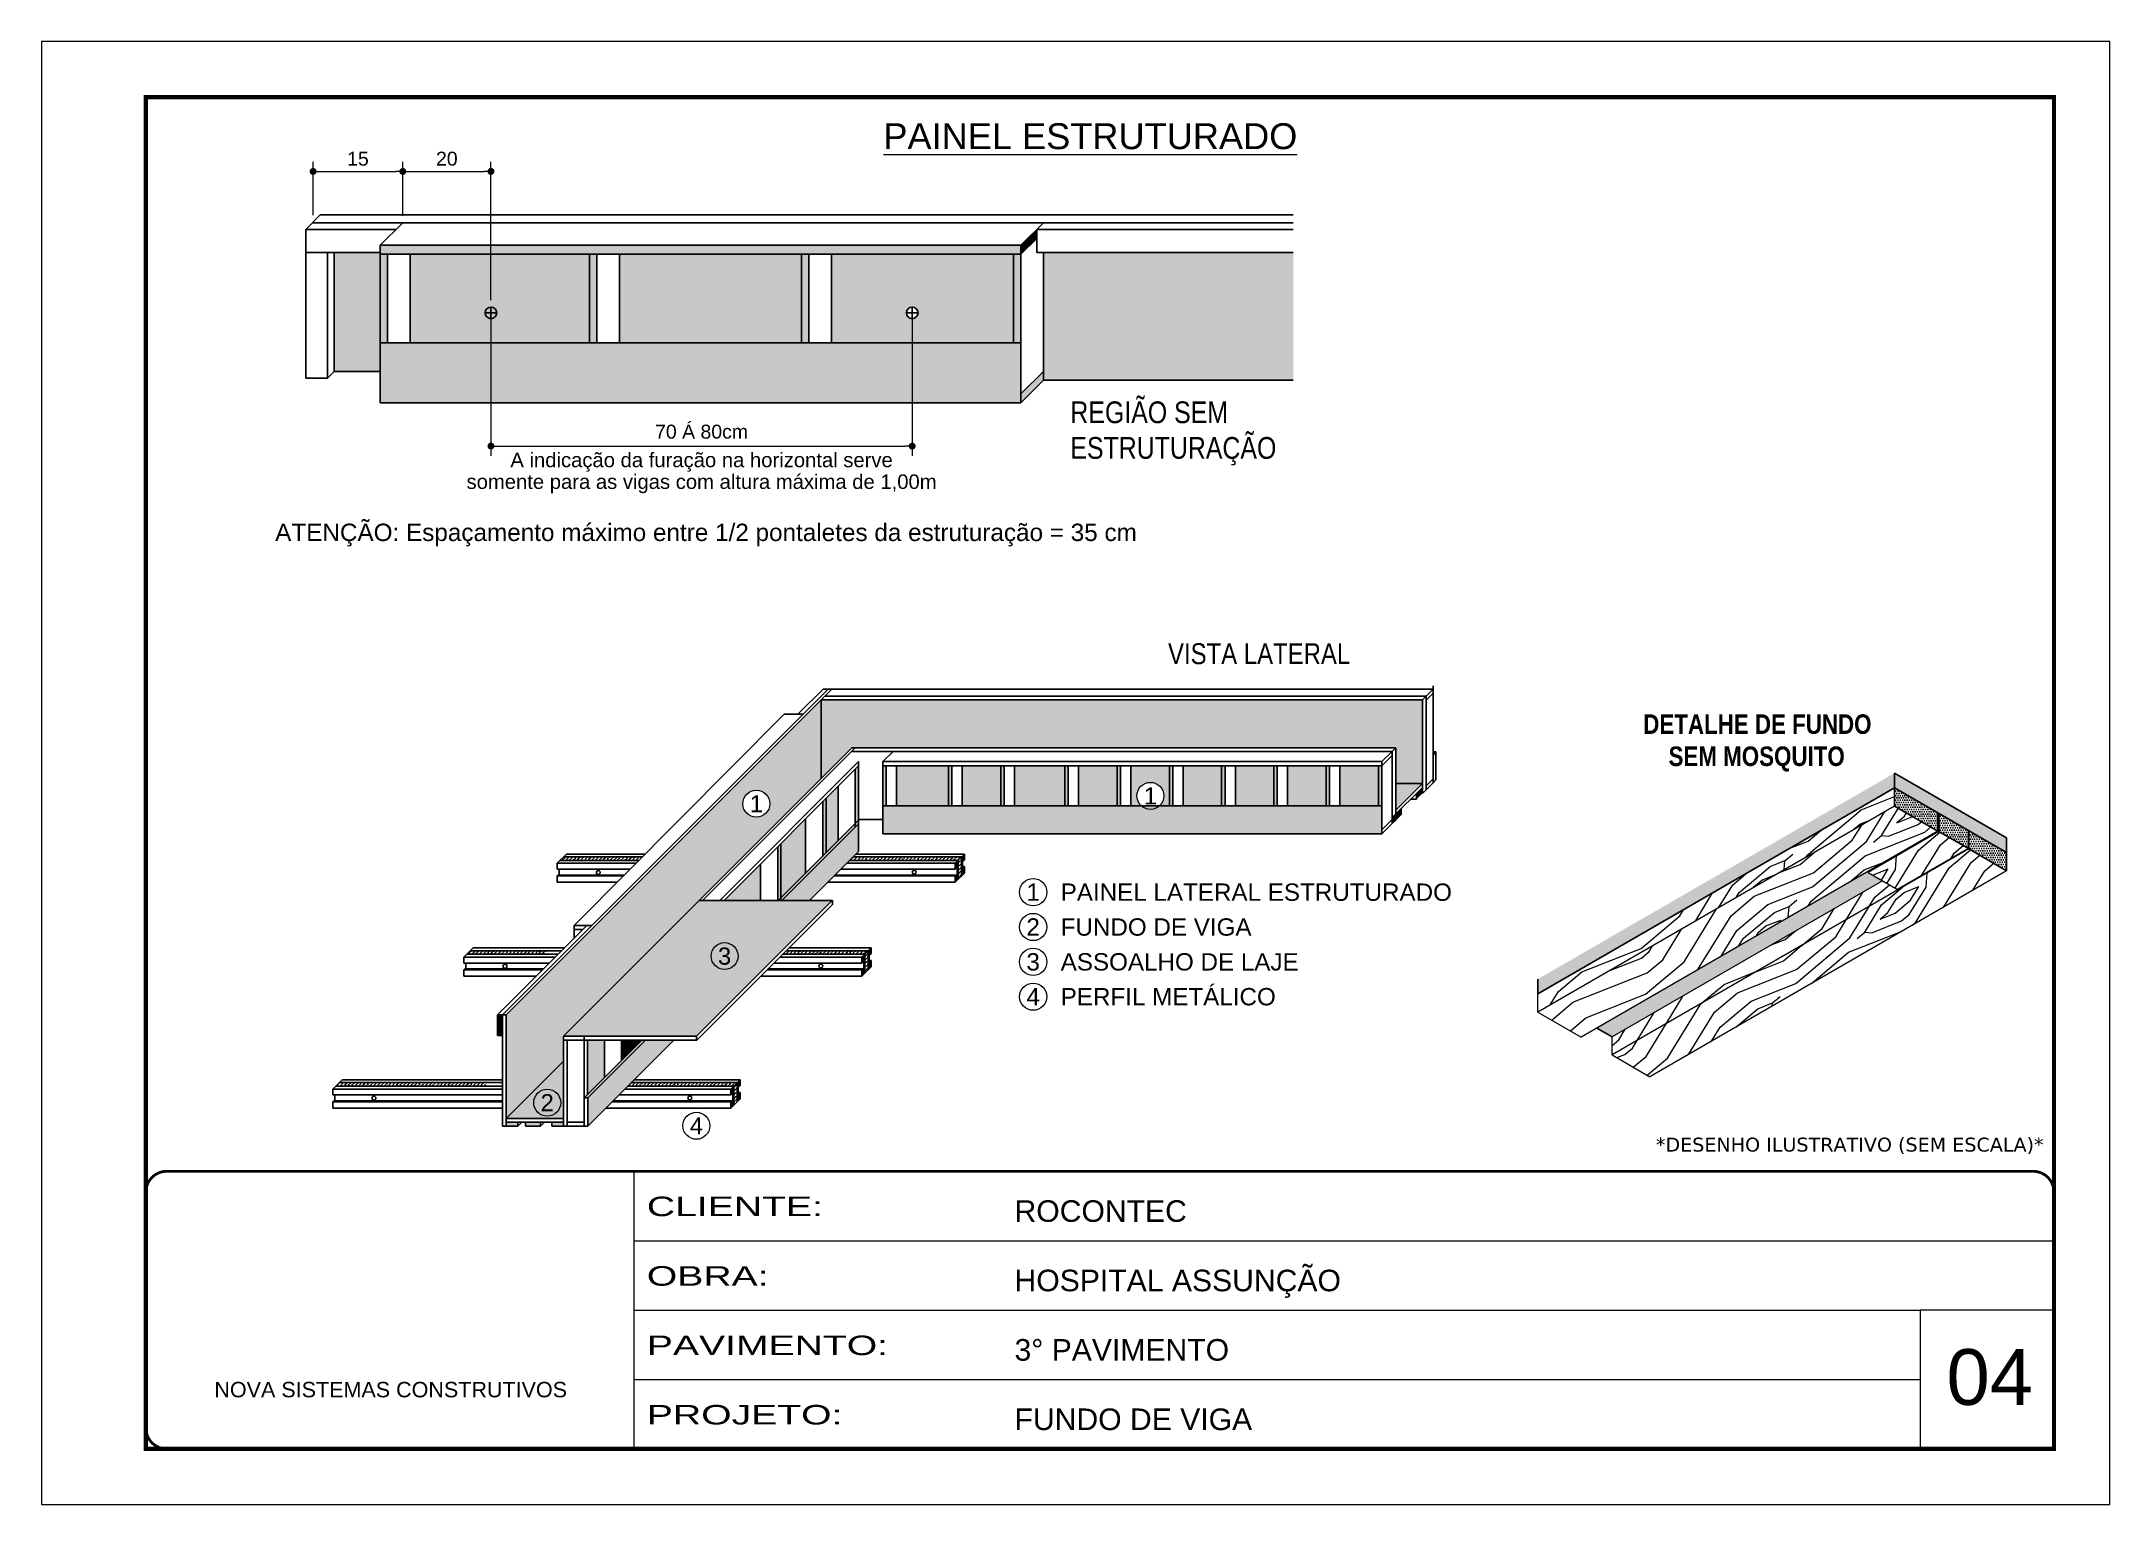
# Model space of a CAD drawing. Extents: x 2216 to 194001, y 226 to 38185.
# Drawn here: x 6971 to 8456, y 3672 to 4722 of the extents above; entities that cross this region are included whole.
import ezdxf
from ezdxf.enums import TextEntityAlignment as Align

# ---------------------------------------------------------------- set-up
doc = ezdxf.new("R2010")
doc.units = 0
doc.linetypes.add('CONTINUO', pattern=[0])
doc.linetypes.add('DASHED', pattern=[0.75, 0.5, -0.25])
doc.layers.add('00 - FELIPE', color=2, linetype='Continuous', plot=False)
for name, color, linetype, lineweight in [('CARIMBO', 255, 'Continuous', 9), ('Demarcação 1', 251, 'Continuous', 9), ('Folhas', 255, 'Continuous', 9), ('fundo', 100, 'Continuous', 9), ('Madeira', 126, 'Continuous', 18), ('Romaneio', 3, 'Continuous', 13), ('SARRAFO DE PRESSAO', 251, 'DASHED', 9)]:
    doc.layers.add(name, color=color, linetype=linetype, lineweight=lineweight)
for name, color, linetype in [('COTA', 241, 'Continuous'), ('HACHURA MADEIRAS', 1, 'Continuous'), ('material do compensado', 7, 'Continuous'), ('Painéis', 200, 'Continuous'), ('texto', 7, 'Continuous')]:
    doc.layers.add(name, color=color, linetype=linetype)
doc.layers.add('Demarcação 2', color=7, linetype='Continuous', lineweight=9, true_color=0xe0e0e0)
doc.styles.add('ARIAL', font='arial.ttf')
doc.styles.add('CESAR1', font='arial.ttf', dxfattribs={"oblique": 15})
doc.styles.add('COTA TECNICA', font='techl___.ttf', dxfattribs={"height": 10})
doc.styles.add('COTA TECNICA-50', font='techl___.ttf', dxfattribs={"height": 10})
doc.styles.add('ROMANC', font='techb___.ttf', dxfattribs={"height": 2.5})
doc.styles.get("Standard").update_dxf_attribs({"font": 'arial.ttf'})
doc.styles.add('stylellllll', font='verdana.ttf', dxfattribs={"height": 2})
doc.styles.add('Tecnologia', font='')
doc.styles.add('texto', font='ARIALN.TTF')
doc.styles.get('Tecnologia').set_extended_font_data('Forgotten Futurist')
doc.dimstyles.new('1x', dxfattribs={"dimtxt": 10, "dimasz": 5, "dimexe": 7, "dimexo": 5, "dimgap": 4, "dimtad": 1, "dimdec": 1, "dimdsep": 46, "dimtxsty": 'Standard', "dimblk": 'DOT', "dimcen": 0.09, "dimclrd": 4, "dimclre": 4, "dimclrt": 2, "dimadec": 0, "dimazin": 2, "dimtfac": 1, "dimtdec": 1, "dimtmove": 0, "dimatfit": 3, "dimldrblk": 'DOT', "dimfxl": 1, "dimtolj": 1, "dimtzin": 0, "dimlwd": 9, "dimlwe": 9, "dimarcsym": 0})
doc.dimstyles.new('PAINEL', dxfattribs={"dimtxt": 10, "dimasz": 3, "dimexe": 3, "dimexo": 3, "dimgap": 3, "dimtad": 1, "dimdec": 1, "dimzin": 12, "dimdsep": 46, "dimtxsty": 'COTA TECNICA', "dimblk1": 'OBLIQUE', "dimblk2": 'OBLIQUE', "dimsah": 1, "dimcen": 0.9, "dimclrd": 4, "dimclre": 4, "dimclrt": 240, "dimadec": 1, "dimazin": 3, "dimtfac": 1, "dimtdec": 1, "dimtmove": 0, "dimatfit": 3, "dimfxl": 1, "dimtolj": 1, "dimtzin": 12, "dimarcsym": 0})
pattern_1 = [(45, (4763.6894, 52361.1118), (0.99436891, 3.64601934), [4.6875, -0.9375, 0, -0.9375])]
pattern_2 = [(355, (-41362.99, 1324.26), (111.07494, 93.20294), [5.12645, -97.40264]), (85, (-41319, 1356.44), (-93.20294, 111.07494), [10.2529, -92.27619]), (40, (-41340.32, 1348.01), (8.936, 102.13894), [7.24881, -21.74642, 7.24881, -14.497615, 50.751904, -43.50449]), (40, (-41368.54, 1319.605), (8.936, 102.13894), [7.24983, -14.49967, 7.24983, -115.99871]), (40, (-41331.9, 1326.69), (8.936, 102.13894), [7.24983, -137.7482]), (40, (-41322.13, 1320.69), (8.936, 102.13894), [7.24983, -137.7482]), (40, (-41336.56, 1332.245), (8.936, 102.13894), [7.24983, -137.7482]), (40, (-41341.22, 1337.8), (8.936, 102.13894), [14.49967, -130.49838]), (40, (-41308.98, 1412.17), (8.936, 102.13894), [14.49967, -130.49838]), (40, (-41350.984, 1343.8), (8.936, 102.13894), [28.99933, -115.99871]), (40, (-41355.644, 1349.35), (8.936, 102.13894), [28.99933, -115.99871]), (40, (-41286.57, 1374.186), (8.936, 102.13894), [28.99933, -115.99871]), (40, (-41359.86, 1360.01), (8.936, 102.13894), [21.7497, -123.24834]), (40, (-41378.945, 1377.12), (8.936, 102.13894), [21.7497, -123.24834]), (40, (-41369.625, 1366.014), (8.936, 102.13894), [21.7497, -123.24834]), (40, (-41300.554, 1390.85), (8.936, 102.13894), [36.24951, -108.74853]), (40, (-41310.32, 1396.85), (8.936, 102.13894), [36.24951, -108.74853]), (40, (-41302.34, 1370.42), (8.936, 102.13894), [50.74931, -94.24873]), (21.56505, (-41351.88, 1333.585), (102.138945, -8.936), [11.4631, -217.79893]), (21.56505, (-41328.77, 1362.44), (102.138945, -8.936), [11.4631, -217.79893]), (21.56505, (-41334.77, 1352.673), (102.138945, -8.936), [11.4631, -217.79893]), (21.56505, (-41357.88, 1323.82), (102.138945, -8.936), [22.9262, -206.33583]), (21.56505, (-41333.43, 1367.994), (102.138945, -8.936), [34.3893, -194.87273]), (21.56505, (-41343.196, 1373.994), (102.138945, -8.936), [45.8524, -183.40963]), (21.56505, (-41352.964, 1379.995), (102.138945, -8.936), [45.8524, -183.40963]), (21.56505, (-41365.604, 1411.977), (102.138945, -8.936), [45.8524, -183.40963]), (21.56505, (-41366.497, 1401.763), (102.138945, -8.936), [57.3155, -171.94653]), (21.56505, (-41362.284, 1391.1), (102.138945, -8.936), [57.3155, -171.94653]), (58.43495, (-41330.11, 1347.12), (8.936, 102.138945), [11.4631, -217.79893]), (58.43495, (-41346.324, 1338.245), (8.936, 102.138945), [11.4631, -217.79893]), (58.43495, (-41362.985, 1324.265), (8.936, 102.138945), [22.9262, -206.33583]), (58.43495, (-41331.003, 1336.905), (8.936, 102.138945), [22.9262, -206.33583]), (58.43495, (-41373.646, 1320.05), (8.936, 102.138945), [34.3893, -194.87273]), (58.43495, (-41383.86, 1320.945), (8.936, 102.138945), [45.8524, -183.40963]), (58.43495, (-41291.49, 1318.01), (8.936, 102.138945), [45.8524, -183.40963]), (58.43495, (-41326.343, 1331.35), (8.936, 102.138945), [45.8524, -183.40963]), (58.43495, (-41306.81, 1319.35), (8.936, 102.138945), [57.3155, -171.94653]), (58.43495, (-41316.576, 1325.35), (8.936, 102.138945), [57.3155, -171.94653])]
pattern_3 = [(0, (-30470.4682, -6429.6865), (0.82275303, 1.645506056), [0, -1.645506056])]

msp = doc.modelspace()

# ---------------------------------------------------------------- texts
at = {"style": 'stylellllll'}
msp.add_text('*DESENHO ILUSTRATIVO (SEM ESCALA)*', height=10, dxfattribs=at).set_placement((8408.77, 3925.15), align=Align.RIGHT)
at = {"layer": 'CARIMBO', "linetype": 'Continuous', "ltscale": 2, "style": 'ARIAL'}
msp.add_text('%%UPAINEL ESTRUTURADO', height=18.59, dxfattribs=at).set_placement((7724.34, 4644.49), align=Align.CENTER)
at = {"layer": 'CARIMBO', "linetype": 'Continuous', "ltscale": 2, "style": 'texto'}
for s, height, p in [('REGIÃO SEM', 15.6, (7710.01, 4447.86)), ('ESTRUTURAÇÃO', 15.6, (7710.01, 4422.3)), ('VISTA LATERAL', 15, (7780.11, 4274.94))]:
    msp.add_text(s, height=height, dxfattribs=at).set_placement(p)
at = {"layer": 'CARIMBO', "color": 2, "style": 'ARIAL'}
for s, height, p in [('A indicação da furação na horizontal serve', 10.4, (7445.21, 4421.48)), ('somente para as vigas com altura máxima de 1,00m', 10.4, (7445.21, 4405.88)), ('ATENÇÃO: Espaçamento máximo entre 1/2 pontaletes da estruturação = 35 cm  ', 12.48, (7453.23, 4369.51))]:
    msp.add_text(s, height=height, dxfattribs=at).set_placement(p, align=Align.MIDDLE_CENTER)
at = {"layer": 'CARIMBO', "style": 'ARIAL'}
for s, height, p in [('1', 12.32, (7484.56, 4174.75)), ('1', 12.32, (7767.5, 4180.42)), ('1', 12.44, (7683.28, 4111.31)), ('2', 12.44, (7683.28, 4086.31)), ('3', 12.32, (7461.7, 4065.43)), ('3', 12.44, (7683.28, 4061.31)), ('4', 12.44, (7683.28, 4036.31)), ('2', 12.32, (7334.36, 3960.21)), ('4', 12.32, (7441.51, 3943.66))]:
    msp.add_text(s, height=height, dxfattribs=at).set_placement(p, align=Align.MIDDLE_CENTER)
at = {"layer": 'CARIMBO', "style": 'CESAR1'}
for s, p in [('PAINEL LATERAL ESTRUTURADO', (7703.05, 4111.31)), ('FUNDO DE VIGA', (7703.05, 4086.31)), ('ASSOALHO DE LAJE', (7703.05, 4061.31)), ('PERFIL METÁLICO', (7703.05, 4036.31))]:
    msp.add_text(s, height=12.436, dxfattribs=at).set_placement(p, align=Align.MIDDLE_LEFT)
at = {"layer": 'CARIMBO', "style": 'ARIAL'}
msp.add_text('04', height=40, dxfattribs=at).set_placement((8339.05, 3743.39))
at = {"layer": 'texto', "style": 'ROMANC'}
for s, p in [('DETALHE DE FUNDO ', (8205.5, 4231.89)), ('SEM MOSQUITO', (8202.76, 4208.85))]:
    msp.add_text(s, height=14, dxfattribs=at).set_placement(p, align=Align.MIDDLE_CENTER)

# ---------------------------------------------------------------- blocks, each defined once
blk = doc.blocks.new('9999999999')
at = {"color": 30, "linetype": 'CONTINUO'}
for p, q in [((98564.6, 34230.2), (98564.6, 34429.4)), ((98564.6, 34379.6), (99584, 34379.6)), ((98564.6, 34329.8), (99488, 34329.8)), ((99584, 34329.8), (99488, 34329.8)), ((99488, 34329.8), (99488, 34230.2)), ((98564.6, 34280), (99488, 34280))]:
    blk.add_line(p, q, dxfattribs=at)
at = {"color": 30, "linetype": 'CONTINUO', "const_width": 2}
blk.add_lwpolyline([(99584, 34230.2), (99584, 34414.4, 0.414214), (99569, 34429.4), (98229, 34429.4, 0.414214), (98214, 34414.4), (98214, 34245.2, 0.414214), (98229, 34230.2), (99584, 34230.2)], format="xyb", dxfattribs=at)
at = {"layer": 'Folhas'}
blk.add_lwpolyline([(98139, 34190.2), (99624, 34190.2), (99624, 35240.2), (98139, 35240.2)], close=True, dxfattribs=at)
at = {"layer": 'Folhas', "color": 30, "const_width": 3}
blk.add_lwpolyline([(98214, 34230.2), (99584, 34230.2), (99584, 35200.2), (98214, 35200.2)], close=True, dxfattribs=at)
at = {"color": 7, "linetype": 'Continuous', "ltscale": 5, "style": 'ARIAL'}
for s, height, p in [('ROCONTEC', 15.48, (98837.7, 34393.1)), ('HOSPITAL ASSUNÇÃO', 15.483, (98837.7, 34343.3)), ('3° PAVIMENTO', 15.483, (98837.7, 34293.5)), ('NOVA SISTEMAS CONSTRUTIVOS', 11.059, (98263.2, 34267.2)), ('FUNDO DE VIGA', 15.483, (98837.7, 34243.7))]:
    blk.add_text(s, height=height, dxfattribs=at).set_placement(p)
at = {"layer": 'Folhas', "color": 7, "style": 'Tecnologia', "width": 1.5}
for s, p in [('CLIENTE:', (98573.7, 34397.2)), ('OBRA:', (98573.7, 34347.3)), ('PAVIMENTO:', (98573.7, 34297.5)), ('PROJETO:', (98573.7, 34247.7))]:
    blk.add_text(s, height=14, dxfattribs=at).set_placement(p)
blk = doc.blocks.new('_Dot')
at = {"color": 0, "linetype": 'ByBlock', "lineweight": -2}
blk.add_line((-0.5, 0), (-1, 0), dxfattribs=at)
at = {"color": 0, "linetype": 'ByBlock', "const_width": 0.5}
blk.add_lwpolyline([(-0.25, 0, 1), (0.25, 0, 1)], format="xyb", close=True, dxfattribs=at)
blk = doc.blocks.new('*D96')
at = {"layer": 'COTA', "color": 4, "lineweight": 9, "transparency": 16777216}
for p, q in [((7166.3, 4597), (7166.3, 4635.5)), ((7230.7, 4596.7), (7230.7, 4635.5)), ((7171.3, 4628.5), (7225.7, 4628.5))]:
    blk.add_line(p, q, dxfattribs=at)
at = {"layer": 'Defpoints', "color": 0, "transparency": 16777216}
for p in [(7230.7, 4628.5), (7166.3, 4592), (7230.7, 4591.7)]:
    blk.add_point(p, dxfattribs=at)
at = {"layer": 'COTA', "color": 4, "lineweight": 9, "transparency": 16777216, "xscale": 5, "yscale": 5, "zscale": 5, "rotation": 180}
blk.add_blockref('_Dot', (7166.3, 4628.5), dxfattribs=at)
at = {"layer": 'COTA', "color": 4, "lineweight": 9, "transparency": 16777216, "xscale": 5, "yscale": 5, "zscale": 5}
blk.add_blockref('_Dot', (7230.7, 4628.5), dxfattribs=at)
at = {"layer": 'COTA', "color": 2, "transparency": 16777216, "insert": (7198.5, 4637.6), "char_height": 10, "attachment_point": 5}
blk.add_mtext('\\A1;15', dxfattribs=at)
blk = doc.blocks.new('*D97')
at = {"layer": 'COTA', "color": 4, "lineweight": 9, "transparency": 16777216}
for p, q in [((7230.7, 4596.7), (7230.7, 4635.5)), ((7294, 4536.2), (7294, 4635.5)), ((7235.7, 4628.5), (7289, 4628.5))]:
    blk.add_line(p, q, dxfattribs=at)
at = {"layer": 'Defpoints', "color": 0, "transparency": 16777216}
for p in [(7294, 4628.5), (7230.7, 4591.7), (7294, 4531.2)]:
    blk.add_point(p, dxfattribs=at)
at = {"layer": 'COTA', "color": 4, "lineweight": 9, "transparency": 16777216, "xscale": 5, "yscale": 5, "zscale": 5, "rotation": 180}
blk.add_blockref('_Dot', (7230.7, 4628.5), dxfattribs=at)
at = {"layer": 'COTA', "color": 4, "lineweight": 9, "transparency": 16777216, "xscale": 5, "yscale": 5, "zscale": 5}
blk.add_blockref('_Dot', (7294, 4628.5), dxfattribs=at)
at = {"layer": 'COTA', "color": 2, "transparency": 16777216, "insert": (7262.3, 4637.6), "char_height": 10, "attachment_point": 5}
blk.add_mtext('\\A1;20', dxfattribs=at)
blk = doc.blocks.new('*D98')
at = {"layer": 'COTA', "color": 4, "lineweight": 9, "transparency": 16777216}
for p, q in [((7294, 4526.2), (7294, 4424.4)), ((7596.4, 4526.2), (7596.4, 4424.4)), ((7299, 4431.4), (7591.4, 4431.4))]:
    blk.add_line(p, q, dxfattribs=at)
at = {"layer": 'Defpoints', "color": 0, "transparency": 16777216}
for p in [(7294, 4531.2), (7596.4, 4531.2), (7596.4, 4431.4)]:
    blk.add_point(p, dxfattribs=at)
at = {"layer": 'COTA', "color": 4, "lineweight": 9, "transparency": 16777216, "xscale": 5, "yscale": 5, "zscale": 5, "rotation": 180}
blk.add_blockref('_Dot', (7294, 4431.4), dxfattribs=at)
at = {"layer": 'COTA', "color": 4, "lineweight": 9, "transparency": 16777216, "xscale": 5, "yscale": 5, "zscale": 5}
blk.add_blockref('_Dot', (7596.4, 4431.4), dxfattribs=at)
at = {"layer": 'COTA', "color": 2, "transparency": 16777216, "insert": (7445.2, 4441.7), "char_height": 10, "attachment_point": 5}
blk.add_mtext('\\A1;70 Á 80cm', dxfattribs=at)
blk = doc.blocks.new('_Oblique')
at = {"color": 0, "linetype": 'ByBlock', "lineweight": -2}
blk.add_line((-0.5, -0.5), (0.5, 0.5), dxfattribs=at)
blk = doc.blocks.new('*D240')
at = {"layer": '00 - FELIPE', "color": 4, "lineweight": -2, "transparency": 16777216}
for p, q in [((4670.3, 1925.6), (4670.3, 1893.9)), ((4715.3, 1925.6), (4715.3, 1893.9)), ((4670.3, 1896.9), (4715.3, 1896.9))]:
    blk.add_line(p, q, dxfattribs=at)
at = {"layer": 'Defpoints', "color": 0, "linetype": 'ByBlock', "transparency": 16777216}
for p in [(193755.2, 38185), (193999.2, 38185), (193999.2, 38154)]:
    blk.add_point(p, dxfattribs=at)
at = {"layer": 'Defpoints', "color": 0, "transparency": 16777216}
for p in [(4670.3, 1928.6), (4715.3, 1928.6), (4715.3, 1896.9)]:
    blk.add_point(p, dxfattribs=at)
at = {"layer": 'Romaneio', "color": 4, "linetype": 'ByBlock', "lineweight": -2, "transparency": 16777216}
for p, q in [((193755.2, 38182), (193755.2, 38151)), ((193999.2, 38182), (193999.2, 38151)), ((193755.2, 38154), (193999.2, 38154))]:
    blk.add_line(p, q, dxfattribs=at)
at = {"layer": '00 - FELIPE', "color": 4, "lineweight": -2, "transparency": 16777216, "xscale": 3, "yscale": 3, "zscale": 3, "rotation": 180}
blk.add_blockref('_Oblique', (4670.3, 1896.9), dxfattribs=at)
at = {"layer": '00 - FELIPE', "color": 4, "lineweight": -2, "transparency": 16777216, "xscale": 3, "yscale": 3, "zscale": 3}
blk.add_blockref('_Oblique', (4715.3, 1896.9), dxfattribs=at)
at = {"layer": 'Romaneio', "color": 4, "linetype": 'ByBlock', "lineweight": -2, "transparency": 16777216, "xscale": 3, "yscale": 3, "zscale": 3, "rotation": 180}
blk.add_blockref('_Oblique', (193755.2, 38154), dxfattribs=at)
at = {"layer": 'Romaneio', "color": 4, "linetype": 'ByBlock', "lineweight": -2, "transparency": 16777216, "xscale": 3, "yscale": 3, "zscale": 3}
blk.add_blockref('_Oblique', (193999.2, 38154), dxfattribs=at)
at = {"layer": '00 - FELIPE', "color": 240, "transparency": 16777216, "insert": (4692.8, 1905), "char_height": 10, "attachment_point": 5, "style": 'COTA TECNICA'}
blk.add_mtext('\\A1;45', dxfattribs=at)
at = {"layer": 'Romaneio', "color": 240, "linetype": 'ByBlock', "transparency": 16777216, "insert": (193877.2, 38162.1), "char_height": 10, "attachment_point": 5, "style": 'COTA TECNICA-50'}
blk.add_mtext('\\A1;244', dxfattribs=at)
blk = doc.blocks.new('*D241')
at = {"layer": '00 - FELIPE', "color": 4, "lineweight": -2, "transparency": 16777216}
for p, q in [((4715.3, 1925.6), (4715.3, 1893.9)), ((4959.4, 1925.6), (4959.4, 1893.9)), ((4715.3, 1896.9), (4959.4, 1896.9))]:
    blk.add_line(p, q, dxfattribs=at)
at = {"layer": 'Defpoints', "color": 0, "linetype": 'ByBlock', "transparency": 16777216}
for p in [(193755.2, 38185), (193999.2, 38185), (193755.2, 38125.7)]:
    blk.add_point(p, dxfattribs=at)
at = {"layer": 'Defpoints', "color": 0, "transparency": 16777216}
for p in [(4715.3, 1928.6), (4959.4, 1928.6), (4959.4, 1896.9)]:
    blk.add_point(p, dxfattribs=at)
at = {"layer": 'Painéis', "color": 4, "linetype": 'ByBlock', "lineweight": -2, "transparency": 16777216}
for p, q in [((193755.2, 38182), (193755.2, 38122.7)), ((193999.2, 38182), (193999.2, 38122.7)), ((193999.2, 38125.7), (193755.2, 38125.7))]:
    blk.add_line(p, q, dxfattribs=at)
at = {"layer": '00 - FELIPE', "color": 4, "lineweight": -2, "transparency": 16777216, "xscale": 3, "yscale": 3, "zscale": 3, "rotation": 180}
blk.add_blockref('_Oblique', (4715.3, 1896.9), dxfattribs=at)
at = {"layer": '00 - FELIPE', "color": 4, "lineweight": -2, "transparency": 16777216, "xscale": 3, "yscale": 3, "zscale": 3}
blk.add_blockref('_Oblique', (4959.4, 1896.9), dxfattribs=at)
at = {"layer": 'Painéis', "color": 4, "linetype": 'ByBlock', "lineweight": -2, "transparency": 16777216, "xscale": 3, "yscale": 3, "zscale": 3, "rotation": 180}
blk.add_blockref('_Oblique', (193755.2, 38125.7), dxfattribs=at)
at = {"layer": 'Painéis', "color": 4, "linetype": 'ByBlock', "lineweight": -2, "transparency": 16777216, "xscale": 3, "yscale": 3, "zscale": 3}
blk.add_blockref('_Oblique', (193999.2, 38125.7), dxfattribs=at)
at = {"layer": '00 - FELIPE', "color": 240, "transparency": 16777216, "insert": (4837.4, 1905), "char_height": 10, "attachment_point": 5, "style": 'COTA TECNICA'}
blk.add_mtext('\\A1;244', dxfattribs=at)
at = {"layer": 'Painéis', "color": 240, "linetype": 'ByBlock', "transparency": 16777216, "insert": (193877.2, 38133.8), "char_height": 10, "attachment_point": 5, "style": 'COTA TECNICA-50'}
blk.add_mtext('\\A1;2X', dxfattribs=at)

# ---------------------------------------------------------------- dimensions: what is measured, and where the dimension line sits
at = {"layer": '00 - FELIPE'}
for base, p1, p2, picture, middle in [((4715.34, 1896.92), (4670.34, 1928.59), (4715.34, 1928.59), '*D240', (4692.84, 1905.03)), ((4959.37, 1896.92), (4715.34, 1928.59), (4959.37, 1928.59), '*D241', (4837.36, 1904.99))]:
    dim = msp.add_linear_dim(base=base, p1=p1, p2=p2, dimstyle='PAINEL', dxfattribs=at)
    dim.commit()
    dim.dimension.update_dxf_attribs({"geometry": picture, "text_midpoint": middle})
at = {"layer": 'COTA'}
for base, p1, p2, text, picture, middle in [((7230.7, 4628.46), (7166.26, 4592.04), (7230.7, 4591.65), '15', '*D96', (7198.48, 4637.56)), ((7293.98, 4628.46), (7230.7, 4591.65), (7293.98, 4531.19), '20', '*D97', (7262.34, 4637.56)), ((7596.43, 4431.36), (7293.98, 4531.19), (7596.43, 4531.19), '70 Á 80cm', '*D98', (7445.21, 4441.7))]:
    dim = msp.add_linear_dim(base=base, p1=p1, p2=p2, text=text, dimstyle='1x', dxfattribs=at)
    dim.commit()
    dim.dimension.update_dxf_attribs({"geometry": picture, "text_midpoint": middle})

# ---------------------------------------------------------------- hatches: boundary and pattern name
at = {"linetype": 'ByBlock', "ltscale": 2}
for points in [[(7674.53, 4575.56), (7214.47, 4575.56), (7214.47, 4569.18), (7674.53, 4569.18)], [(7214.36, 4505.47), (7219.69, 4505.47), (7219.69, 4569.07), (7214.36, 4569.07)], [(7364.54, 4505.47), (7369.87, 4505.47), (7369.87, 4569.07), (7364.54, 4569.07)], [(7972.41, 4211.92), (7970.4, 4211.92), (7970.4, 4209.68)], [(7555.49, 4157.98), (7557.85, 4160.33), (7557.85, 4201.77), (7555.49, 4199.42)], [(7575.14, 4173.22), (7577.58, 4173.22), (7577.58, 4201.93), (7575.14, 4201.93)], [(7622.42, 4173.22), (7624.86, 4173.22), (7624.86, 4201.93), (7622.42, 4201.93)], [(7659.95, 4173.22), (7662.39, 4173.22), (7662.39, 4201.93), (7659.95, 4201.93)], [(7705.89, 4173.22), (7708.33, 4173.22), (7708.33, 4201.93), (7705.89, 4201.93)], [(7743.42, 4173.22), (7745.86, 4173.22), (7745.86, 4201.93), (7743.42, 4201.93)], [(7780.95, 4173.22), (7783.39, 4173.22), (7783.39, 4201.93), (7780.95, 4201.93)], [(7818.49, 4173.22), (7820.93, 4173.22), (7820.93, 4201.93), (7818.49, 4201.93)], [(7856.02, 4173.22), (7858.46, 4173.22), (7858.46, 4201.93), (7856.02, 4201.93)], [(7893.55, 4173.22), (7895.99, 4173.22), (7895.99, 4201.93), (7893.55, 4201.93)], [(7931.09, 4173.21), (7933.53, 4173.21), (7933.53, 4201.93), (7931.09, 4201.93)], [(7532.16, 4137.12), (7534.51, 4139.47), (7534.51, 4178.77), (7532.16, 4176.42)], [(7555.6, 4158.09), (7555.6, 4160.57), (7502.21, 4107.17), (7502.21, 4105.28), (7502.79, 4105.28)], [(7502.1, 4146.02), (7499.75, 4143.67), (7499.75, 4105.17), (7502.1, 4105.17)], [(7404.93, 4005.15), (7402.37, 4005.15), (7360.91, 3963.7), (7363.48, 3963.7)], [(7387.72, 3990.51), (7390.08, 3992.86), (7390.08, 4005.04), (7387.72, 4005.04)]]:
    msp.add_hatch(color=256, dxfattribs=at).paths.add_polyline_path(points)
for points in [[(7685.88, 4580.44), (7685.88, 4586.82), (7674.53, 4575.56), (7674.53, 4569.18)], [(7516.93, 4505.47), (7522.25, 4505.47), (7522.25, 4569.18), (7516.93, 4569.18)], [(7962.78, 4182.13), (7962.78, 4186.32), (7958.55, 4182.13), (7958.55, 4177.93)], [(7947.62, 4171.28), (7941.63, 4165.35), (7941.63, 4161.15), (7947.62, 4167.09)], [(7302.39, 4023.31), (7298.73, 4023.31), (7298.73, 4008.45), (7302.39, 4008.45)]]:
    msp.add_hatch(color=256).paths.add_polyline_path(points)
h = msp.add_hatch(color=256)
h.paths.add_polyline_path([(7674.53, 4468.93), (7674.53, 4462.55), (7690.75, 4478.65), (7690.75, 4485.02)])
h.paths.add_polyline_path([(7669.2, 4505.47), (7674.53, 4505.47), (7674.53, 4569.18), (7669.2, 4569.18)])
at = {"linetype": 'Continuous', "ltscale": 1.5}
h = msp.add_hatch(dxfattribs=at)
h.set_pattern_fill('ANSI36', color=256, scale=15, style=0)
h.set_pattern_definition(pattern_1)
h.paths.add_polyline_path([(7346.16, 4136.6), (7343.65, 4134.1), (7400.22, 4134.1), (7402.71, 4136.6)])
h = msp.add_hatch(dxfattribs=at)
h.set_pattern_fill('ANSI36', color=256, scale=15, style=0)
h.set_pattern_definition(pattern_1)
h.paths.add_polyline_path([(7631.85, 4136.6), (7554.12, 4136.6), (7551.61, 4134.1), (7629.34, 4134.1)])
h.paths.add_polyline_path([(7631.85, 4136.6), (7629.34, 4134.1), (7629.34, 4120.48), (7631.85, 4122.99)])
h = msp.add_hatch(dxfattribs=at)
h.set_pattern_fill('ANSI36', color=256, scale=15, style=0)
h.set_pattern_definition(pattern_1)
h.paths.add_polyline_path([(7279.18, 4069.23), (7276.67, 4066.73), (7333.24, 4066.73), (7335.73, 4069.23)])
h = msp.add_hatch(dxfattribs=at)
h.set_pattern_fill('ANSI36', color=256, scale=15, style=0)
h.set_pattern_definition(pattern_1)
h.paths.add_polyline_path([(7564.87, 4069.23), (7562.36, 4066.73), (7562.36, 4053.11), (7564.87, 4055.62)])
h.paths.add_polyline_path([(7505.86, 4069.23), (7503.36, 4066.73), (7562.36, 4066.73), (7564.87, 4069.23)])
h = msp.add_hatch(dxfattribs=at)
h.set_pattern_fill('ANSI36', color=256, scale=15, style=0)
h.set_pattern_definition(pattern_1)
h.paths.add_polyline_path([(7185.1, 3974.61), (7182.6, 3972.1), (7290.07, 3972.1), (7290.07, 3974.61)])
h = msp.add_hatch(dxfattribs=at)
h.set_pattern_fill('ANSI36', color=256, scale=15, style=0)
h.set_pattern_definition(pattern_1)
h.paths.add_polyline_path([(7470.79, 3974.61), (7468.29, 3972.1), (7468.29, 3958.49), (7470.79, 3961)])
h.paths.add_polyline_path([(7394.69, 3974.61), (7392.18, 3972.1), (7468.29, 3972.1), (7470.79, 3974.61)])
at = {"linetype": 'ByBlock', "ltscale": 2}
h = msp.add_hatch(color=256, dxfattribs=at)
h.paths.add_polyline_path([(7313.18, 3946.32), (7304.96, 3946.32), (7304.96, 3943.4), (7313.18, 3943.4)])
h.paths.add_polyline_path([(7329.47, 3946.32), (7318.69, 3946.32), (7318.69, 3943.4), (7329.47, 3943.4)])
h.paths.add_polyline_path([(7346.02, 3946.32), (7337.8, 3946.32), (7337.8, 3943.4), (7346.02, 3943.4)])
at = {"layer": 'Demarcação 1'}
h = msp.add_hatch(color=256, dxfattribs=at)
h.paths.add_polyline_path([(7324.69, 3960.21, 1), (7344.04, 3960.21, 1)], flags=17)
h.paths.add_polyline_path([(7346.02, 4007.92), (7531.07, 4192.96), (7531.07, 4249.43), (7531.07, 4249.43), (7304.96, 4023.32), (7304.96, 3948.88), (7346.02, 3989.95)])
h.paths.add_polyline_path([(7474.88, 4174.75, -1), (7494.24, 4174.75, -1)], flags=16)
h.paths.add_polyline_path([(7326.49, 3950.96), (7342.24, 3950.96), (7342.24, 3969.52), (7326.49, 3969.52)], flags=24)
h.paths.add_polyline_path([(7476.68, 4165.5), (7492.44, 4165.5), (7492.44, 4184.05), (7476.68, 4184.05)], flags=24)
for points in [[(7531.07, 4192.96), (7553, 4214.89), (7943.57, 4214.89), (7943.57, 4189.27), (7962.78, 4189.27), (7962.78, 4249.43), (7531.07, 4249.43)], [(7943.57, 4189.27), (7943.57, 4170.21), (7962.78, 4189.27)]]:
    msp.add_hatch(color=256, dxfattribs=at).paths.add_polyline_path(points)
h = msp.add_hatch(color=256, dxfattribs=at)
h.paths.add_polyline_path([(7304.96, 3948.88), (7346.02, 3948.88), (7346.02, 3989.95)])
h.paths.add_polyline_path([(7324.69, 3960.21, -1), (7344.04, 3960.21, -1)], flags=16)
h.paths.add_polyline_path([(7326.49, 3950.96), (7342.24, 3950.96), (7342.24, 3969.52), (7326.49, 3969.52)], flags=24)
at = {"layer": 'Demarcação 2'}
for points in [[(7214.47, 4569.19), (7214.47, 4569.19), (7214.47, 4569.19), (7214.47, 4570.25), (7181.48, 4570.25), (7181.48, 4485.03), (7214.47, 4485.03)], [(7236.02, 4505.47), (7364.65, 4505.47), (7364.65, 4569.18), (7236.02, 4569.18)], [(7386.2, 4505.47), (7516.93, 4505.47), (7516.93, 4569.18), (7386.2, 4569.18)], [(7690.75, 4570.25), (7690.75, 4478.65), (7870.03, 4478.65), (7870.03, 4570.25)], [(7674.53, 4505.47), (7214.47, 4505.47), (7214.47, 4468.93), (7214.47, 4462.56), (7674.53, 4462.55)], [(7585.12, 4173.22), (7622.53, 4173.22), (7622.53, 4202.04), (7585.12, 4202.04)], [(7632.39, 4173.22), (7660.06, 4173.22), (7660.06, 4202.04), (7632.39, 4202.04)], [(7669.93, 4173.22), (7705.99, 4173.22), (7705.99, 4202.04), (7669.93, 4202.04)], [(7715.86, 4173.22), (7743.53, 4173.22), (7743.53, 4202.04), (7715.86, 4202.04)], [(7790.93, 4173.22), (7818.59, 4173.22), (7818.59, 4202.04), (7790.93, 4202.04)], [(7828.46, 4173.22), (7856.13, 4173.22), (7856.13, 4202.04), (7828.46, 4202.04)], [(7865.99, 4173.22), (7893.66, 4173.22), (7893.66, 4202.04), (7865.99, 4202.04)], [(7903.53, 4173.22), (7931.19, 4173.21), (7931.19, 4202.04), (7903.53, 4202.04)], [(7534.61, 4139.58), (7543.28, 4148.25), (7543.28, 4187.21), (7534.61, 4178.54)], [(7933.63, 4173.21), (7773.96, 4173.22, -0.3830345), (7761.03, 4173.22), (7575.25, 4173.22), (7575.25, 4153.22), (7933.63, 4153.21)], [(7502.21, 4107.17), (7519.94, 4124.91), (7519.94, 4163.87), (7502.21, 4146.13)], [(7557.95, 4143.36), (7557.95, 4160.44), (7502.79, 4105.28), (7522.79, 4105.28), (7557.95, 4140.43)], [(7461.35, 4105.28), (7487.53, 4105.28), (7487.53, 4131.46)], [(7363.26, 3966.05), (7375.51, 3978.29), (7375.51, 4005.15), (7363.26, 4005.15)], [(7425.23, 4005.15), (7419.75, 4005.15), (7404.93, 4005.15), (7363.48, 3963.7), (7363.48, 3943.4)], [(7390.18, 3992.97), (7402.37, 4005.15), (7390.18, 4005.15)]]:
    msp.add_hatch(color=256, dxfattribs=at).paths.add_polyline_path(points)
h = msp.add_hatch(color=256, dxfattribs=at)
h.paths.add_polyline_path([(7592.25, 4527.01, -1), (7600.62, 4527.01, -1)], flags=16)
h.paths.add_polyline_path([(7538.48, 4505.47), (7669.2, 4505.47), (7669.2, 4569.18), (7538.48, 4569.18)])
h = msp.add_hatch(color=256, dxfattribs=at)
h.paths.add_polyline_path([(7777.18, 4180.42, -1), (7757.82, 4180.42, -1)], flags=16)
h.paths.add_polyline_path([(7759.62, 4171.16), (7775.38, 4171.16), (7775.38, 4189.72), (7759.62, 4189.72)], flags=24)
h.paths.add_polyline_path([(7753.39, 4173.22), (7781.06, 4173.22), (7781.06, 4202.04), (7753.39, 4202.04)])
h = msp.add_hatch(color=256, dxfattribs=at)
h.paths.add_polyline_path([(7346.02, 4007.92), (7348.59, 4007.92), (7360.91, 4007.92), (7441.66, 4007.92), (7539.03, 4105.28), (7443.39, 4105.28)])
h.paths.add_polyline_path([(7453.76, 4055.9), (7469.63, 4055.9), (7469.63, 4074.78), (7453.76, 4074.78)], flags=24)
at = {"layer": 'fundo'}
h = msp.add_hatch(color=252, dxfattribs=at)
h.dxf.hatch_style = 1
h.paths.add_polyline_path([(8045.68, 4048.93), (8045.68, 4038.28), (8301.82, 4186.16), (8301.82, 4196.82)])
h = msp.add_hatch(color=252, dxfattribs=at)
h.dxf.hatch_style = 1
h.paths.add_polyline_path([(8332.9, 4178.88), (8301.82, 4196.82), (8301.82, 4186.16), (8332.9, 4168.22), (8382.24, 4139.74), (8382.24, 4150.39)])
h = msp.add_hatch(color=252, dxfattribs=at)
h.dxf.hatch_style = 1
h.paths.add_polyline_path([(8293.19, 4119.42), (8282.82, 4125.41), (8282.82, 4126.29), (8088.03, 4013.82), (8098.95, 4007.52)])
at = {"layer": 'HACHURA MADEIRAS'}
h = msp.add_hatch(dxfattribs=at)
h.set_pattern_fill('DOTS', scale=1.036539)
h.set_pattern_definition(pattern_3)
h.paths.add_polyline_path([(8332.9, 4155.2), (8332.9, 4168.22), (8301.82, 4186.16), (8301.82, 4173.14)])
h = msp.add_hatch(dxfattribs=at)
h.set_pattern_fill('DOTS', scale=1.036539)
h.set_pattern_definition(pattern_3)
h.paths.add_polyline_path([(8333.66, 4167.78), (8333.66, 4154.76), (8354.8, 4142.56), (8354.8, 4155.58)])
h = msp.add_hatch(dxfattribs=at)
h.set_pattern_fill('DOTS', scale=1.036539)
h.set_pattern_definition(pattern_3)
h.paths.add_polyline_path([(8355.1, 4155.41), (8355.1, 4142.38), (8382.24, 4126.71), (8382.24, 4139.74)])
at = {"layer": 'Madeira'}
h = msp.add_hatch(dxfattribs=at)
h.set_pattern_fill('PATRON00077', color=256, scale=102.529099, angle=355, pattern_type=2)
h.set_pattern_definition(pattern_2)
h.paths.add_polyline_path([(8045.68, 4038.28), (8045.68, 4025.26), (8301.82, 4173.14), (8301.82, 4186.16)])
h = msp.add_hatch(dxfattribs=at)
h.set_pattern_fill('PATRON00077', color=256, scale=102.529099, angle=355, pattern_type=2)
h.set_pattern_definition([(355, (-10260.47, -67916.3), (111.07494, 93.20294), [5.12645, -97.40264]), (85, (-10216.48, -67884.13), (-93.20294, 111.07494), [10.25291, -92.27619]), (40, (-10237.805, -67892.56), (8.936, 102.138945), [7.248807, -21.74642, 7.248807, -14.497615, 50.751904, -43.504487]), (40, (-10266.02, -67920.965), (8.936, 102.138945), [7.24983, -14.499665, 7.24983, -115.99871]), (40, (-10229.38, -67913.88), (8.936, 102.138945), [7.24983, -137.74821]), (40, (-10219.61, -67919.88), (8.936, 102.138945), [7.24983, -137.74821]), (40, (-10234.04, -67908.325), (8.936, 102.138945), [7.24983, -137.74821]), (40, (-10238.7, -67902.77), (8.936, 102.138945), [14.49967, -130.49838]), (40, (-10206.46, -67828.4), (8.936, 102.138945), [14.49967, -130.49838]), (40, (-10248.466, -67896.77), (8.936, 102.138945), [28.99933, -115.99871]), (40, (-10253.126, -67891.22), (8.936, 102.138945), [28.99933, -115.99871]), (40, (-10184.055, -67866.38), (8.936, 102.138945), [28.99933, -115.99871]), (40, (-10257.34, -67880.556), (8.936, 102.138945), [21.7497, -123.24834]), (40, (-10276.43, -67863.45), (8.936, 102.138945), [21.7497, -123.24834]), (40, (-10267.11, -67874.556), (8.936, 102.138945), [21.7497, -123.24834]), (40, (-10198.036, -67849.72), (8.936, 102.138945), [36.24951, -108.74853]), (40, (-10207.8, -67843.72), (8.936, 102.138945), [36.24951, -108.74853]), (40, (-10199.82, -67870.15), (8.936, 102.138945), [50.74931, -94.24873]), (21.56505, (-10249.36, -67906.984), (102.138945, -8.936), [11.4631, -217.79893]), (21.56505, (-10226.25, -67878.13), (102.138945, -8.936), [11.4631, -217.79893]), (21.56505, (-10232.25, -67887.897), (102.138945, -8.936), [11.4631, -217.79893]), (21.56505, (-10255.36, -67916.75), (102.138945, -8.936), [22.9262, -206.33583]), (21.56505, (-10230.91, -67872.576), (102.138945, -8.936), [34.3893, -194.87273]), (21.56505, (-10240.68, -67866.576), (102.138945, -8.936), [45.8524, -183.40963]), (21.56505, (-10250.445, -67860.575), (102.138945, -8.936), [45.8524, -183.40963]), (21.56505, (-10263.086, -67828.593), (102.138945, -8.936), [45.8524, -183.40963]), (21.56505, (-10263.98, -67838.807), (102.138945, -8.936), [57.31551, -171.94653]), (21.56505, (-10259.766, -67849.468), (102.138945, -8.936), [57.31551, -171.94653]), (58.43495, (-10227.59, -67893.45), (8.936, 102.138945), [11.4631, -217.79893]), (58.43495, (-10243.806, -67902.324), (8.936, 102.138945), [11.4631, -217.79893]), (58.43495, (-10260.467, -67916.305), (8.936, 102.138945), [22.9262, -206.33583]), (58.43495, (-10228.485, -67903.665), (8.936, 102.138945), [22.9262, -206.33583]), (58.43495, (-10271.13, -67920.52), (8.936, 102.138945), [34.3893, -194.87273]), (58.43495, (-10281.34, -67919.624), (8.936, 102.138945), [45.8524, -183.40963]), (58.43495, (-10188.97, -67922.56), (8.936, 102.138945), [45.8524, -183.40963]), (58.43495, (-10223.825, -67909.22), (8.936, 102.138945), [45.8524, -183.40963]), (58.43495, (-10204.29, -67921.22), (8.936, 102.138945), [57.31551, -171.94653]), (58.43495, (-10214.06, -67915.22), (8.936, 102.138945), [57.31551, -171.94653])])
h.paths.add_polyline_path([(8045.68, 4025.26), (8076.76, 4007.31), (8332.9, 4155.2), (8301.82, 4173.14)])
h = msp.add_hatch(dxfattribs=at)
h.set_pattern_fill('PATRON00077', color=256, scale=102.529099, angle=355, pattern_type=2)
h.set_pattern_definition([(355, (-41384.95, 1337), (111.07494, 93.20294), [5.12645, -97.40264]), (85, (-41340.97, 1369.18), (-93.20294, 111.07494), [10.2529, -92.27619]), (40, (-41362.29, 1360.75), (8.936, 102.13894), [7.24881, -21.74642, 7.24881, -14.497615, 50.751904, -43.50449]), (40, (-41390.5, 1332.344), (8.936, 102.13894), [7.24983, -14.49967, 7.24983, -115.99871]), (40, (-41353.86, 1339.43), (8.936, 102.13894), [7.24983, -137.7482]), (40, (-41344.094, 1333.43), (8.936, 102.13894), [7.24983, -137.7482]), (40, (-41358.52, 1344.984), (8.936, 102.13894), [7.24983, -137.7482]), (40, (-41363.18, 1350.54), (8.936, 102.13894), [14.49967, -130.49838]), (40, (-41330.945, 1424.91), (8.936, 102.13894), [14.49967, -130.49838]), (40, (-41372.95, 1356.54), (8.936, 102.13894), [28.99933, -115.99871]), (40, (-41377.61, 1362.09), (8.936, 102.13894), [28.99933, -115.99871]), (40, (-41308.54, 1386.926), (8.936, 102.13894), [28.99933, -115.99871]), (40, (-41381.82, 1372.75), (8.936, 102.13894), [21.7497, -123.24834]), (40, (-41400.91, 1389.86), (8.936, 102.13894), [21.7497, -123.24834]), (40, (-41391.59, 1378.75), (8.936, 102.13894), [21.7497, -123.24834]), (40, (-41322.52, 1403.59), (8.936, 102.13894), [36.24951, -108.74853]), (40, (-41332.285, 1409.59), (8.936, 102.13894), [36.24951, -108.74853]), (40, (-41324.305, 1383.16), (8.936, 102.13894), [50.74931, -94.24873]), (21.56505, (-41373.84, 1346.325), (102.138945, -8.936), [11.4631, -217.79893]), (21.56505, (-41350.733, 1375.18), (102.138945, -8.936), [11.4631, -217.79893]), (21.56505, (-41356.734, 1365.41), (102.138945, -8.936), [11.4631, -217.79893]), (21.56505, (-41379.842, 1336.558), (102.138945, -8.936), [22.9262, -206.33583]), (21.56505, (-41355.393, 1380.733), (102.138945, -8.936), [34.3893, -194.87273]), (21.56505, (-41365.16, 1386.733), (102.138945, -8.936), [45.8524, -183.40963]), (21.56505, (-41374.928, 1392.734), (102.138945, -8.936), [45.8524, -183.40963]), (21.56505, (-41387.57, 1424.716), (102.138945, -8.936), [45.8524, -183.40963]), (21.56505, (-41388.46, 1414.5), (102.138945, -8.936), [57.3155, -171.94653]), (21.56505, (-41384.25, 1403.84), (102.138945, -8.936), [57.3155, -171.94653]), (58.43495, (-41352.074, 1359.86), (8.936, 102.138945), [11.4631, -217.79893]), (58.43495, (-41368.29, 1350.985), (8.936, 102.138945), [11.4631, -217.79893]), (58.43495, (-41384.95, 1337.004), (8.936, 102.138945), [22.9262, -206.33583]), (58.43495, (-41352.967, 1349.644), (8.936, 102.138945), [22.9262, -206.33583]), (58.43495, (-41395.61, 1332.79), (8.936, 102.138945), [34.3893, -194.87273]), (58.43495, (-41405.824, 1333.685), (8.936, 102.138945), [45.8524, -183.40963]), (58.43495, (-41313.45, 1330.75), (8.936, 102.138945), [45.8524, -183.40963]), (58.43495, (-41348.307, 1344.09), (8.936, 102.138945), [45.8524, -183.40963]), (58.43495, (-41328.773, 1332.09), (8.936, 102.138945), [57.3155, -171.94653]), (58.43495, (-41338.54, 1338.09), (8.936, 102.138945), [57.3155, -171.94653])])
h.paths.add_polyline_path([(8303.96, 4113.21), (8354.8, 4142.56), (8333.14, 4155.12), (8282.82, 4125.41)])
h = msp.add_hatch(dxfattribs=at)
h.set_pattern_fill('PATRON00077', color=256, scale=102.529099, angle=355, pattern_type=2)
h.set_pattern_definition(pattern_2)
h.paths.add_polyline_path([(8126.1, 3978.84), (8382.24, 4126.71), (8355.1, 4142.38), (8099.05, 3994.55)])
h = msp.add_hatch(dxfattribs=at)
h.set_pattern_fill('PATRON00077', color=256, scale=102.529099, angle=355, pattern_type=2)
h.set_pattern_definition(pattern_2)
h.paths.add_polyline_path([(8304.32, 4113), (8293.04, 4119.51), (8098.89, 4007.48), (8098.95, 3994.5)])

# ---------------------------------------------------------------- linework, layer by layer
at = {"linetype": 'ByBlock', "ltscale": 2}
for p, q in [((7161.04, 4586.82), (7171.48, 4597.26)), ((7230.7, 4591.65), (7214.47, 4575.56)), ((7690.75, 4591.65), (7674.53, 4575.56)), ((7161.04, 4586.82), (7161.04, 4570.25)), ((7214.47, 4575.56), (7674.53, 4575.56)), ((7214.47, 4569.19), (7214.47, 4575.56)), ((7685.88, 4580.44), (7674.53, 4569.18)), ((7674.53, 4575.56), (7674.53, 4462.55)), ((7685.88, 4570.25), (7685.88, 4586.82)), ((7161.04, 4570.25), (7161.04, 4480.19)), ((7176.64, 4570.25), (7176.64, 4480.19)), ((7181.48, 4570.25), (7181.48, 4485.03)), ((7214.47, 4569.19), (7214.47, 4462.56)), ((7214.47, 4569.19), (7214.47, 4468.93)), ((7214.47, 4569.18), (7674.53, 4569.18)), ((7219.8, 4569.19), (7219.8, 4505.47)), ((7236.02, 4505.47), (7236.02, 4569.19)), ((7364.65, 4569.19), (7364.65, 4505.47)), ((7369.98, 4569.19), (7369.98, 4505.47)), ((7386.2, 4505.47), (7386.2, 4569.19)), ((7516.93, 4569.18), (7516.93, 4505.47)), ((7522.25, 4569.18), (7522.25, 4505.47)), ((7538.48, 4505.47), (7538.48, 4569.18)), ((7669.2, 4569.18), (7669.2, 4505.47)), ((7690.75, 4478.65), (7690.75, 4570.25)), ((7176.64, 4480.19), (7181.48, 4485.03)), ((7214.47, 4485.03), (7181.48, 4485.03)), ((7214.47, 4485.03), (7181.48, 4485.03)), ((7690.75, 4485.02), (7674.53, 4468.93)), ((7690.75, 4478.65), (7674.53, 4462.55)), ((7970.4, 4254.12), (7965.35, 4249.11)), ((7445.95, 4105.28), (7555.57, 4214.89)), ((7582.68, 4212.33), (7575.25, 4204.96)), ((7575.25, 4204.96), (7933.63, 4204.96)), ((7575.25, 4202.04), (7575.25, 4204.96)), ((7941.06, 4212.33), (7933.63, 4204.96)), ((7941.06, 4209.41), (7933.63, 4202.04)), ((7933.63, 4204.96), (7933.63, 4202.04)), ((7941.06, 4212.33), (7943.57, 4214.89)), ((7941.06, 4212.33), (7941.06, 4160.58)), ((7970.4, 4209.68), (7972.41, 4211.92)), ((7972.41, 4211.92), (7970.4, 4211.92)), ((7972.41, 4191.92), (7972.41, 4211.92)), ((7555.6, 4158.09), (7555.6, 4199.53)), ((7557.95, 4143.36), (7557.95, 4201.88)), ((7575.25, 4202.04), (7933.63, 4202.04)), ((7575.25, 4202.04), (7575.25, 4153.22)), ((7575.25, 4202.04), (7575.25, 4173.22)), ((7577.69, 4202.04), (7577.69, 4173.22)), ((7585.12, 4173.22), (7585.12, 4202.04)), ((7622.53, 4202.04), (7622.53, 4173.22)), ((7624.97, 4202.04), (7624.97, 4173.22)), ((7632.39, 4173.22), (7632.39, 4202.04)), ((7660.06, 4202.04), (7660.06, 4173.22)), ((7662.5, 4202.04), (7662.5, 4173.22)), ((7669.93, 4173.22), (7669.93, 4202.04)), ((7705.99, 4202.04), (7705.99, 4173.22)), ((7708.43, 4202.04), (7708.43, 4173.22)), ((7715.86, 4173.22), (7715.86, 4202.04)), ((7743.53, 4202.04), (7743.53, 4173.22)), ((7745.97, 4202.04), (7745.97, 4173.22)), ((7753.39, 4173.22), (7753.39, 4202.04)), ((7781.06, 4202.04), (7781.06, 4173.22)), ((7783.5, 4202.04), (7783.5, 4173.22)), ((7790.93, 4173.22), (7790.93, 4202.04)), ((7818.59, 4202.04), (7818.59, 4173.22)), ((7821.03, 4202.04), (7821.03, 4173.22)), ((7828.46, 4173.22), (7828.46, 4202.04)), ((7856.13, 4202.04), (7856.13, 4173.22)), ((7858.57, 4202.04), (7858.57, 4173.22)), ((7865.99, 4173.22), (7865.99, 4202.04)), ((7893.66, 4202.04), (7893.66, 4173.22)), ((7896.1, 4202.04), (7896.1, 4173.22)), ((7903.53, 4173.22), (7903.53, 4202.04)), ((7931.19, 4202.04), (7931.19, 4173.21)), ((7933.63, 4202.04), (7933.63, 4153.21)), ((7970.4, 4189.68), (7962.78, 4182.13)), ((7970.4, 4189.68), (7972.41, 4191.92)), ((7532.26, 4137.23), (7532.26, 4176.52)), ((7534.61, 4139.58), (7534.61, 4178.87)), ((7543.28, 4148.25), (7543.28, 4187.21)), ((7557.95, 4162.92), (7500.32, 4105.28)), ((7519.94, 4124.91), (7519.94, 4164.2)), ((7575.25, 4163.5), (7557.95, 4163.5)), ((7941.06, 4163.5), (7933.63, 4156.13)), ((7941.06, 4160.58), (7933.63, 4153.21)), ((7947.62, 4167.09), (7937.24, 4156.79)), ((7943.57, 4163.07), (7941.06, 4160.58)), ((7499.85, 4105.28), (7499.85, 4143.78)), ((7502.21, 4105.28), (7502.21, 4146.13)), ((7557.95, 4143.36), (7557.95, 4140.43)), ((7341.58, 4132.03), (7341.58, 4127.84)), ((7341.58, 4132.03), (7384.83, 4132.03)), ((7341.58, 4132.03), (7398.16, 4132.03)), ((7343.65, 4134.1), (7400.22, 4134.1)), ((7346.16, 4136.6), (7402.71, 4136.6)), ((7348.23, 4138.67), (7404.77, 4138.67)), ((7549.54, 4132.03), (7627.27, 4132.03)), ((7551.61, 4134.1), (7629.34, 4134.1)), ((7554.12, 4136.6), (7631.85, 4136.6)), ((7556.18, 4138.67), (7633.92, 4138.67)), ((7627.27, 4132.03), (7627.27, 4127.84)), ((7627.91, 4131.75), (7627.91, 4128.47)), ((7628.72, 4132.56), (7628.72, 4120.63)), ((7629.34, 4134.1), (7629.34, 4120.48)), ((7631.85, 4136.6), (7631.85, 4122.99)), ((7632.47, 4136.31), (7632.47, 4124.39)), ((7632.47, 4133.85), (7633.29, 4133.85)), ((7632.47, 4129.61), (7633.92, 4129.61)), ((7632.47, 4128.98), (7633.29, 4128.98)), ((7633.29, 4137.13), (7633.29, 4133.85)), ((7633.29, 4128.98), (7633.29, 4125.21)), ((7341.58, 4127.84), (7393.99, 4127.84)), ((7341.58, 4122.96), (7389.15, 4122.96)), ((7341.58, 4118.41), (7371.29, 4118.41)), ((7341.58, 4118.41), (7384.63, 4118.41)), ((7342.22, 4123.6), (7389.79, 4123.6)), ((7343.03, 4127.84), (7343.03, 4123.6)), ((7535.93, 4118.41), (7627.27, 4118.41)), ((7540.48, 4122.96), (7627.27, 4122.96)), ((7541.12, 4123.6), (7627.91, 4123.6)), ((7545.35, 4127.84), (7627.27, 4127.84)), ((7627.91, 4120.63), (7628.72, 4120.63)), ((7632.47, 4125.21), (7633.29, 4125.21)), ((7539.15, 4105.28), (7539.15, 4102.52)), ((7353.72, 4078.31), (7353.72, 4087.33)), ((7353.72, 4084.41), (7359.82, 4084.41)), ((7279.18, 4069.23), (7344.65, 4069.23)), ((7281.25, 4071.3), (7346.71, 4071.3)), ((7505.84, 4069.23), (7564.87, 4069.23)), ((7507.91, 4071.3), (7566.94, 4071.3)), ((7564.87, 4069.23), (7564.87, 4055.62)), ((7565.49, 4068.94), (7565.49, 4057.02)), ((7566.31, 4069.76), (7566.31, 4066.48)), ((7274.6, 4064.66), (7317.85, 4064.66)), ((7274.6, 4064.66), (7340.07, 4064.66)), ((7274.6, 4064.66), (7274.6, 4060.47)), ((7274.6, 4060.47), (7335.88, 4060.47)), ((7274.6, 4055.59), (7331.01, 4055.59)), ((7275.24, 4056.23), (7331.65, 4056.23)), ((7276.05, 4060.47), (7276.05, 4056.23)), ((7276.67, 4066.73), (7342.14, 4066.73)), ((7492.21, 4055.59), (7560.29, 4055.59)), ((7492.85, 4056.23), (7560.93, 4056.23)), ((7497.08, 4060.47), (7560.29, 4060.47)), ((7501.27, 4064.66), (7560.29, 4064.66)), ((7503.34, 4066.73), (7562.36, 4066.73)), ((7560.29, 4064.66), (7560.29, 4060.47)), ((7560.93, 4064.38), (7560.93, 4061.1)), ((7561.74, 4065.19), (7561.74, 4053.26)), ((7562.36, 4066.73), (7562.36, 4053.11)), ((7565.49, 4066.48), (7566.31, 4066.48)), ((7565.49, 4062.24), (7566.94, 4062.24)), ((7565.49, 4061.61), (7566.31, 4061.61)), ((7565.49, 4057.84), (7566.31, 4057.84)), ((7566.31, 4061.61), (7566.31, 4057.84)), ((7274.6, 4051.04), (7304.31, 4051.04)), ((7274.6, 4051.04), (7326.46, 4051.04)), ((7487.66, 4051.04), (7560.29, 4051.04)), ((7560.93, 4053.26), (7561.74, 4053.26)), ((7298.73, 4008.45), (7298.73, 4023.31)), ((7302.39, 4023.32), (7304.96, 4023.32)), ((7298.73, 4008.45), (7302.39, 4008.45)), ((7346.02, 4007.92), (7348.59, 4007.92)), ((7351.81, 4005.15), (7419.75, 4005.15)), ((7360.91, 3946.32), (7360.91, 4005.15)), ((7363.26, 3966.05), (7363.26, 4005.02)), ((7375.51, 3978.29), (7375.51, 4005.15)), ((7387.83, 3990.61), (7387.83, 4005.15)), ((7390.18, 3992.97), (7390.18, 4005.15)), ((7441.66, 4007.92), (7441.66, 4005.15)), ((7180.53, 3970.03), (7276.74, 3970.03)), ((7180.53, 3970.03), (7302.39, 3970.03)), ((7180.53, 3970.03), (7180.53, 3965.84)), ((7180.53, 3965.84), (7302.39, 3965.84)), ((7181.97, 3965.84), (7181.97, 3961.61)), ((7182.6, 3972.1), (7302.39, 3972.1)), ((7185.1, 3974.61), (7302.39, 3974.61)), ((7187.17, 3976.68), (7302.39, 3976.68)), ((7385.92, 3965.84), (7466.22, 3965.84)), ((7390.12, 3970.03), (7466.22, 3970.03)), ((7392.18, 3972.1), (7468.29, 3972.1)), ((7394.69, 3974.61), (7470.79, 3974.61)), ((7396.76, 3976.68), (7472.86, 3976.68)), ((7466.22, 3970.03), (7466.22, 3965.84)), ((7466.86, 3969.76), (7466.86, 3966.48)), ((7467.66, 3970.56), (7467.66, 3958.64)), ((7468.29, 3972.1), (7468.29, 3958.49)), ((7470.79, 3974.61), (7470.79, 3961)), ((7471.42, 3974.32), (7471.42, 3962.39)), ((7471.42, 3971.86), (7472.24, 3971.86)), ((7471.42, 3967.61), (7472.86, 3967.61)), ((7471.42, 3966.99), (7472.24, 3966.99)), ((7472.24, 3975.14), (7472.24, 3971.86)), ((7472.24, 3966.99), (7472.24, 3963.21)), ((7180.53, 3960.97), (7302.39, 3960.97)), ((7180.53, 3956.42), (7276.74, 3956.42)), ((7180.53, 3956.42), (7302.39, 3956.42)), ((7181.17, 3961.61), (7302.39, 3961.61)), ((7376.5, 3956.42), (7466.22, 3956.42)), ((7381.05, 3960.97), (7466.22, 3960.97)), ((7381.69, 3961.61), (7466.86, 3961.61)), ((7466.86, 3958.64), (7467.66, 3958.64)), ((7471.42, 3963.21), (7472.24, 3963.21)), ((7360.91, 3946.32), (7360.91, 3943.4))]:
    msp.add_line(p, q, dxfattribs=at)
for p, q in [((7870.03, 4591.65), (7165.88, 4591.65)), ((7870.03, 4597.26), (7171.48, 4597.26)), ((7225.82, 4586.82), (7161.04, 4586.82)), ((7870.03, 4586.82), (7685.88, 4586.82)), ((7214.47, 4570.25), (7161.04, 4570.25)), ((7870.03, 4570.25), (7685.88, 4570.25)), ((7214.35, 4505.47), (7674.53, 4505.47)), ((7161.04, 4480.19), (7176.64, 4480.19)), ((7214.47, 4462.56), (7674.53, 4462.55)), ((7536.12, 4257.04), (7302.39, 4023.32)), ((7538.68, 4257.04), (7304.96, 4023.32)), ((7532.46, 4257.04), (7514.36, 4238.95)), ((7531.07, 4249.43), (7962.78, 4249.43)), ((7531.07, 4249.43), (7531.07, 4192.96)), ((7970.4, 4257.04), (7532.46, 4257.04)), ((7533.63, 4251.99), (7965.35, 4251.99)), ((7965.35, 4251.99), (7579.73, 4251.99)), ((7965.35, 4251.99), (7962.78, 4249.43)), ((7962.78, 4182.13), (7962.78, 4249.43)), ((7970.4, 4257.04), (7965.35, 4251.99)), ((7965.35, 4184.67), (7965.35, 4251.99)), ((7965.35, 4251.99), (7965.35, 4245.84)), ((7970.4, 4191.92), (7970.4, 4259.28)), ((7970.4, 4189.68), (7970.4, 4257.04)), ((7504.46, 4238.95), (7353.72, 4087.33)), ((7518.02, 4238.95), (7504.46, 4238.95)), ((7553, 4214.89), (7346.02, 4007.92)), ((7458.27, 4105.28), (7557.95, 4204.96)), ((7943.57, 4214.89), (7553, 4214.89)), ((7941.06, 4212.33), (7553, 4212.33)), ((7557.95, 4153.21), (7557.95, 4204.96)), ((7943.57, 4163.07), (7943.57, 4214.89)), ((7461.35, 4105.28), (7557.95, 4201.88)), ((7962.78, 4189.27), (7943.57, 4170.21)), ((7970.4, 4192.6), (7965.35, 4187.55)), ((7575.25, 4173.22), (7933.63, 4173.21)), ((7962.78, 4186.32), (7941.63, 4165.35)), ((7958.55, 4177.93), (7954.32, 4177.93)), ((7958.55, 4182.13), (7958.55, 4177.93)), ((7557.95, 4160.43), (7502.79, 4105.28)), ((7947.62, 4167.09), (7947.62, 4171.28)), ((7575.25, 4153.22), (7933.63, 4153.21)), ((7348.23, 4138.67), (7341.58, 4132.03)), ((7487.53, 4105.28), (7487.53, 4131.46)), ((7557.95, 4140.43), (7522.79, 4105.28)), ((7633.92, 4138.67), (7627.27, 4132.03)), ((7627.91, 4128.47), (7627.27, 4127.84)), ((7628.72, 4132.56), (7627.91, 4131.75)), ((7633.29, 4137.13), (7632.47, 4136.31)), ((7633.92, 4134.48), (7633.29, 4133.85)), ((7633.92, 4129.61), (7633.29, 4128.98)), ((7633.92, 4125.06), (7627.27, 4118.41)), ((7628.72, 4120.63), (7627.91, 4119.83)), ((7633.29, 4125.21), (7632.47, 4124.39)), ((7441.66, 4007.92), (7539.03, 4105.28)), ((7441.78, 4005.15), (7539.15, 4102.52)), ((7539.15, 4105.28), (7443.39, 4105.28)), ((7362.74, 4087.33), (7298.73, 4023.32)), ((7353.72, 4087.33), (7366.4, 4087.33)), ((7281.25, 4071.3), (7274.6, 4064.66)), ((7566.94, 4071.3), (7560.29, 4064.66)), ((7566.31, 4069.76), (7565.49, 4068.94)), ((7560.93, 4061.1), (7560.29, 4060.47)), ((7566.94, 4057.69), (7560.29, 4051.04)), ((7561.74, 4065.19), (7560.93, 4064.38)), ((7566.31, 4057.84), (7565.49, 4057.02)), ((7566.94, 4067.11), (7566.31, 4066.48)), ((7566.94, 4062.24), (7566.31, 4061.61)), ((7561.74, 4053.26), (7560.93, 4052.46)), ((7298.73, 4023.31), (7302.39, 4023.31)), ((7302.39, 3946.32), (7302.39, 4023.32)), ((7304.96, 3943.4), (7304.96, 4023.32)), ((7346.02, 3943.4), (7346.02, 4007.92)), ((7346.02, 4007.92), (7441.66, 4007.92)), ((7346.02, 4007.92), (7346.02, 4005.15)), ((7346.02, 4005.15), (7352.94, 4005.15)), ((7360.91, 4007.92), (7348.59, 4007.92)), ((7348.59, 3946.32), (7348.59, 4005.15)), ((7348.59, 4005.15), (7348.59, 4004.84)), ((7360.91, 3943.4), (7360.91, 4007.92)), ((7402.37, 4005.15), (7360.91, 3963.7)), ((7425.23, 4005.15), (7363.48, 3943.4)), ((7404.93, 4005.15), (7363.48, 3963.7)), ((7419.75, 4005.15), (7441.78, 4005.15)), ((7346.02, 3989.95), (7304.96, 3948.88)), ((7187.17, 3976.68), (7180.53, 3970.03)), ((7472.86, 3976.68), (7466.22, 3970.03)), ((7466.86, 3966.48), (7466.22, 3965.84)), ((7467.66, 3970.56), (7466.86, 3969.76)), ((7472.24, 3975.14), (7471.42, 3974.32)), ((7472.86, 3972.49), (7472.24, 3971.86)), ((7472.86, 3967.61), (7472.24, 3966.99)), ((7363.48, 3963.7), (7360.91, 3963.7)), ((7363.48, 3963.7), (7363.48, 3943.4)), ((7472.86, 3963.06), (7466.22, 3956.42)), ((7467.66, 3958.64), (7466.86, 3957.83)), ((7472.24, 3963.21), (7471.42, 3962.39)), ((7302.39, 3943.4), (7302.39, 3946.32)), ((7313.18, 3943.4), (7302.39, 3943.4)), ((7304.96, 3948.88), (7346.02, 3948.88)), ((7304.96, 3946.32), (7346.02, 3946.32)), ((7304.96, 3946.32), (7313.18, 3946.32)), ((7313.18, 3946.32), (7313.18, 3943.4)), ((7313.18, 3943.4), (7316.1, 3946.32)), ((7318.69, 3946.32), (7329.47, 3946.32)), ((7318.69, 3943.4), (7318.69, 3946.32)), ((7329.47, 3943.4), (7318.69, 3943.4)), ((7329.47, 3943.4), (7332.39, 3946.32)), ((7329.47, 3946.32), (7329.47, 3943.4)), ((7337.8, 3946.32), (7346.02, 3946.32)), ((7337.8, 3943.4), (7337.8, 3946.32)), ((7348.59, 3943.4), (7337.8, 3943.4)), ((7348.59, 3946.32), (7348.59, 3943.4)), ((7360.91, 3946.32), (7348.59, 3946.32)), ((7348.59, 3943.4), (7360.91, 3943.4)), ((7363.48, 3943.4), (7352.69, 3943.4))]:
    msp.add_line(p, q)
at = {"linetype": 'Continuous', "ltscale": 1.5}
for p, q in [((7293.98, 4522.82), (7293.98, 4531.19)), ((7596.43, 4522.82), (7596.43, 4531.19)), ((7289.79, 4527.01), (7298.16, 4527.01)), ((7592.25, 4527.01), (7600.62, 4527.01)), ((7690.75, 4478.65), (7870.03, 4478.65))]:
    msp.add_line(p, q, dxfattribs=at)
at = {"color": 0}
msp.add_line((7962.78, 4189.27), (7943.57, 4189.27), dxfattribs=at)
at = {"ltscale": 2}
for p, q in [((7633.92, 4138.67), (7633.92, 4134.48)), ((7633.92, 4129.61), (7633.92, 4125.06)), ((7342.22, 4123.6), (7341.58, 4122.96)), ((7341.58, 4122.96), (7341.58, 4118.41)), ((7627.91, 4123.6), (7627.27, 4122.96)), ((7627.27, 4122.96), (7627.27, 4118.41)), ((7627.91, 4123.6), (7627.91, 4119.83)), ((7566.94, 4071.3), (7566.94, 4067.11)), ((7275.24, 4056.23), (7274.6, 4055.59)), ((7274.6, 4055.59), (7274.6, 4051.04)), ((7560.93, 4056.23), (7560.29, 4055.59)), ((7560.29, 4055.59), (7560.29, 4051.04)), ((7560.93, 4056.23), (7560.93, 4052.46)), ((7566.94, 4062.24), (7566.94, 4057.69)), ((7472.86, 3976.68), (7472.86, 3972.49)), ((7472.86, 3967.61), (7472.86, 3963.06)), ((7181.17, 3961.61), (7180.53, 3960.97)), ((7180.53, 3960.97), (7180.53, 3956.42)), ((7466.86, 3961.61), (7466.22, 3960.97)), ((7466.22, 3960.97), (7466.22, 3956.42)), ((7466.86, 3961.61), (7466.86, 3957.83))]:
    msp.add_line(p, q, dxfattribs=at)
at = {"linetype": 'Continuous', "ltscale": 1.5}
for centre in [(7293.98, 4527.01), (7596.43, 4527.01)]:
    msp.add_circle(centre, 4.18, dxfattribs=at)
at = {"linetype": 'ByBlock', "ltscale": 2}
for centre in [(7371.04, 4125.44), (7597.82, 4125.64), (7304.06, 4058.07), (7530.84, 4058.27), (7436.76, 3963.64), (7209.98, 3963.45)]:
    msp.add_circle(centre, 1.38, dxfattribs=at)
at = {"layer": 'CARIMBO'}
for centre, radius in [((7767.5, 4180.42), 9.68), ((7484.56, 4174.75), 9.68), ((7683.28, 4111.31), 9.77), ((7683.28, 4086.31), 9.77), ((7461.7, 4065.43), 9.68), ((7683.28, 4061.31), 9.77), ((7683.28, 4036.31), 9.77), ((7334.36, 3960.21), 9.68), ((7441.51, 3943.66), 9.68)]:
    msp.add_circle(centre, radius, dxfattribs=at)
at = {"layer": 'Madeira'}
for p, q in [((8301.82, 4173.14), (8045.68, 4025.26)), ((8332.9, 4155.2), (8076.76, 4007.31)), ((8333.66, 4154.76), (8282.82, 4125.41)), ((8355.1, 4142.38), (8098.95, 3994.5)), ((8354.8, 4142.56), (8303.96, 4113.21)), ((8293.19, 4119.42), (8098.95, 4007.52)), ((8382.24, 4126.71), (8126.09, 3978.83)), ((8282.82, 4125.41), (8304.26, 4113.03)), ((8045.68, 4025.26), (8045.68, 4038.28)), ((8045.68, 4025.26), (8076.76, 4007.31)), ((8098.95, 3994.5), (8098.95, 4007.52)), ((8098.95, 3994.5), (8126.09, 3978.83))]:
    msp.add_line(p, q, dxfattribs=at)
at = {"layer": 'material do compensado'}
for p, q in [((8301.82, 4173.14), (8301.82, 4196.82)), ((8301.82, 4196.82), (8332.9, 4178.88)), ((8301.82, 4186.16), (8045.68, 4038.28)), ((8301.82, 4186.16), (8332.9, 4168.22)), ((8301.82, 4173.14), (8332.9, 4155.2)), ((8332.9, 4178.88), (8382.24, 4150.39)), ((8332.9, 4168.22), (8382.24, 4139.74)), ((8332.9, 4155.2), (8332.9, 4168.22)), ((8333.66, 4154.76), (8333.66, 4167.78)), ((8333.66, 4154.76), (8354.8, 4142.56)), ((8354.8, 4142.56), (8354.8, 4155.58)), ((8355.1, 4142.38), (8355.1, 4155.41)), ((8382.24, 4126.71), (8382.24, 4150.39)), ((8355.1, 4142.38), (8382.24, 4126.71)), ((8282.82, 4125.41), (8282.82, 4126.29)), ((8045.68, 4048.93), (8045.68, 4038.28)), ((8098.95, 4007.52), (8088.03, 4013.82))]:
    msp.add_line(p, q, dxfattribs=at)

# ---------------------------------------------------------------- block references
at = {"layer": 'SARRAFO DE PRESSAO', "color": 6, "linetype": 'ByBlock'}
msp.add_blockref('9999999999', (-91167.79, -30518.38), dxfattribs=at)

msp.set_redraw_order([(e.dxf.handle, doc.entitydb.next_handle()) for e in msp.query("TEXT MTEXT ATTDEF DIMENSION ARC_DIMENSION")])  # texts and dimensions are drawn at this point

doc.saveas('drawing.dxf')
